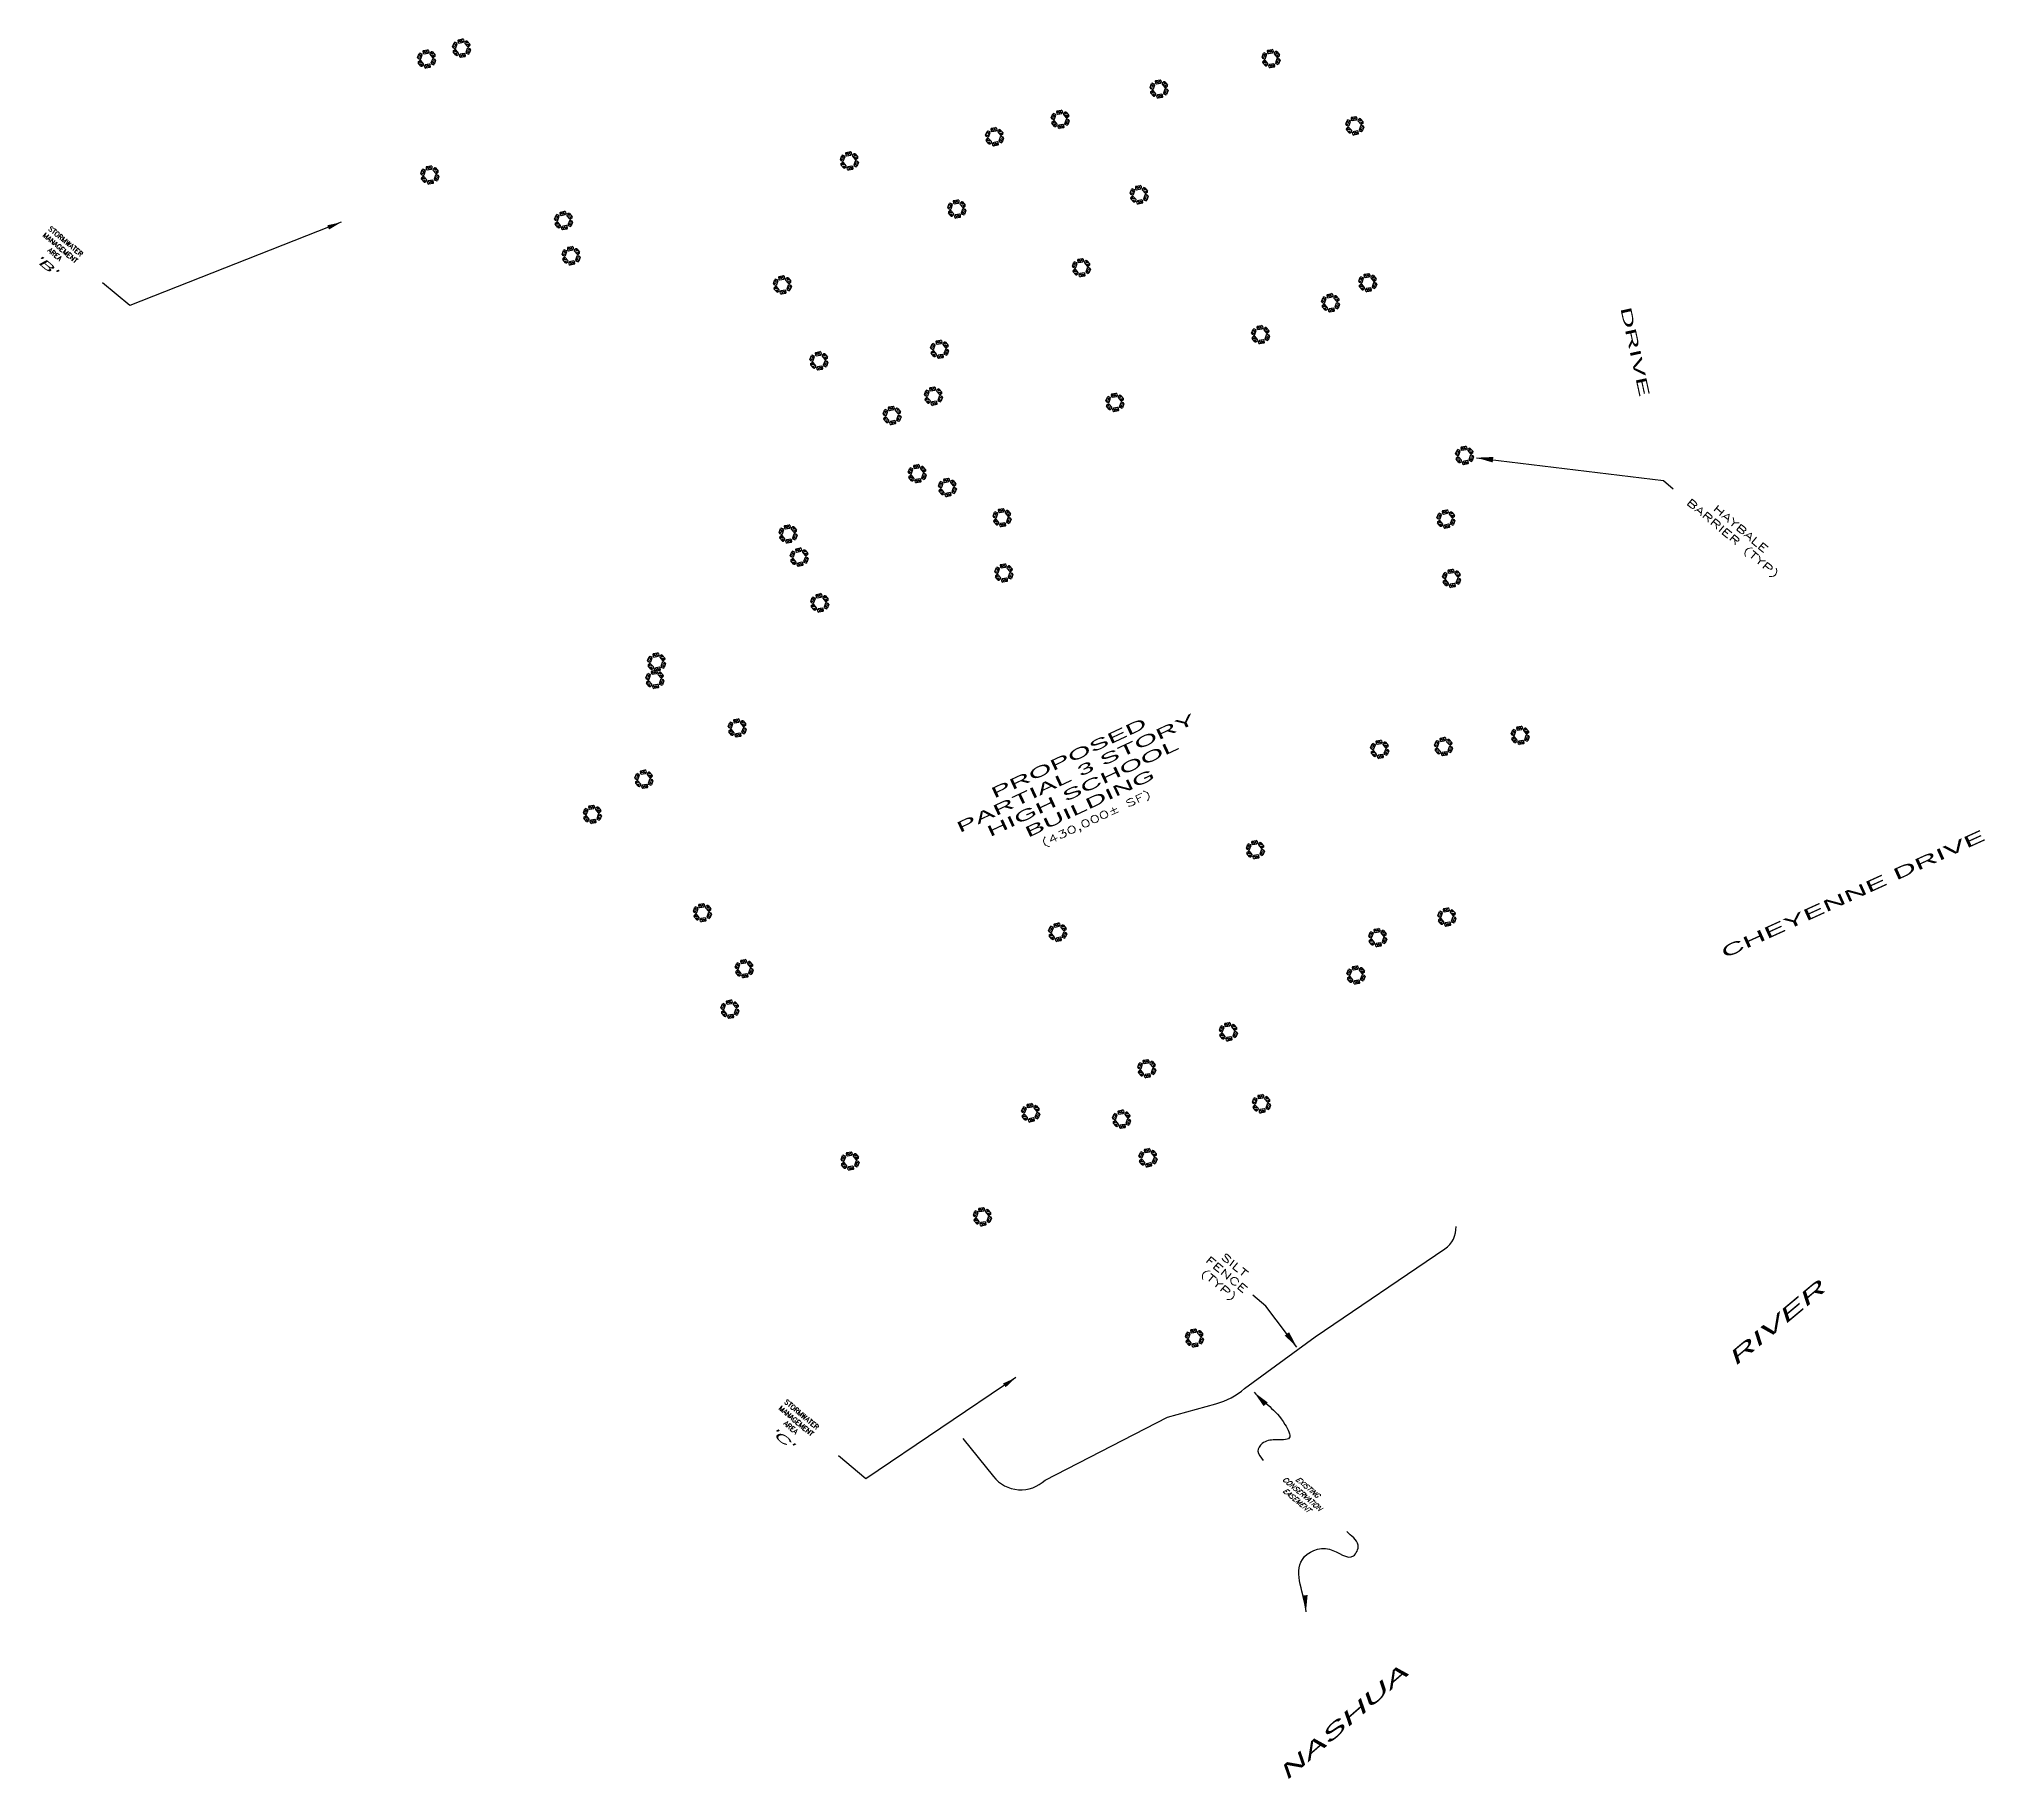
# Model space of a CAD drawing. Header units: feet. Extents: x 1024240 to 1026811, y 90306 to 93949.
# Drawn here: x 1024721 to 1026811, y 90306 to 92174 of the extents above; entities that cross this region are included whole.
import ezdxf
from ezdxf.enums import TextEntityAlignment as Align

# ---------------------------------------------------------------- set-up
doc = ezdxf.new("R2010")
doc.units = ezdxf.units.FT
doc.header["$MEASUREMENT"] = 0
for name, color, linetype in [('BALE', 6, 'Continuous'), ('BALE-T', 4, 'Continuous'), ('E6TIE-T', 3, 'Continuous'), ('E7SNT', 3, 'Continuous'), ('P7BUT', 10, 'Continuous'), ('P7BUT-SF', 10, 'Continuous'), ('P7MST', 10, 'Continuous'), ('SILT', 4, 'Continuous')]:
    doc.layers.add(name, color=color, linetype=linetype)
doc.styles.add('100BS', font='swiss.ttf', dxfattribs={"width": 2, "oblique": 22, "height": 9})
doc.styles.add('120BT', font='swiss.ttf', dxfattribs={"width": 2, "height": 11.5})
doc.styles.add('140BT', font='swiss.ttf', dxfattribs={"width": 2, "height": 12.43})
doc.styles.add('175BS', font='swiss.ttf', dxfattribs={"width": 2, "oblique": 22, "height": 15})
doc.styles.add('60L', font='simplex.shx', dxfattribs={"height": 5.3})
doc.styles.add('60SL', font='simplex.shx', dxfattribs={"oblique": 22, "height": 5.3})
doc.styles.add('80', font='simplex.shx', dxfattribs={"width": 1.66, "height": 7.7})
doc.dimstyles.get("Standard").update_dxf_attribs({"dimtxt": 0.18, "dimasz": 0.18, "dimexe": 0.18, "dimexo": 0.0625, "dimgap": 0.09, "dimtad": 0, "dimtih": 1, "dimtoh": 1, "dimdec": 4, "dimzin": 0, "dimdsep": 46, "dimtxsty": 'Standard', "dimcen": 0.09, "dimadec": 0, "dimazin": 0, "dimtfac": 1, "dimtdec": 4, "dimtofl": 0, "dimtmove": 0, "dimatfit": 3, "dimfxl": 1, "dimtolj": 1, "dimtzin": 0, "dimarcsym": 0})

msp = doc.modelspace()

# ---------------------------------------------------------------- texts
at = {"layer": 'BALE-T', "style": '80', "width": 1.66}
for s, p in [('BARRIER (TYP)', (1026537.8, 91635.4)), ('HAYBALE', (1026546.3, 91645.5)), ('FENCE', (1025994.2, 90844.8)), ('SILT', (1026002.7, 90854.9)), ('(TYP)', (1025985.7, 90833.8))]:
    msp.add_text(s, height=7.7, rotation=320, dxfattribs=at).set_placement(p, align=Align.CENTER)
at = {"layer": 'E6TIE-T', "style": '60SL', "oblique": 22}
for s, p in [('CONSERVATION', (1026076.1, 90610.4)), ('EXISTING', (1026082, 90617.4)), ('EASEMENT', (1026070.3, 90603.5))]:
    msp.add_text(s, height=5.3, rotation=320, dxfattribs=at).set_placement(p, align=Align.CENTER)
at = {"layer": 'E7SNT', "width": 2}
for s, height, rotation, style, p in [('DRIVE', 11.5, 282.2486, '120BT', (1026419.4, 91885.2)), ('CHEYENNE DRIVE', 12.43, 24.418, '140BT', (1026531.4, 91186.9))]:
    msp.add_text(s, height=height, rotation=rotation, dxfattribs=dict(at, style=style)).set_placement(p)
at = {"layer": 'E7SNT', "style": '175BS', "oblique": 22, "width": 2}
for s, rotation, p in [('RIVER', 39.8605, (1026542.5, 90748.7)), ('NASHUA', 40.9906, (1026060.8, 90303.9))]:
    msp.add_text(s, height=15, rotation=rotation, dxfattribs=at).set_placement(p)
at = {"layer": 'P7BUT', "style": '120BT', "width": 2}
for s, p in [('PARTIAL 3 STORY', (1025837, 91380.9)), ('PROPOSED', (1025829.5, 91397.1)), ('HIGH SCHOOL', (1025844.5, 91364.8)), ('BUILDING', (1025852.1, 91348.6))]:
    msp.add_text(s, height=11.5, rotation=25, dxfattribs=at).set_placement(p, align=Align.CENTER)
at = {"layer": 'P7BUT-SF', "style": '80', "width": 1.66}
msp.add_text('(430,000%%P SF)', height=7.7, rotation=25, dxfattribs=at).set_placement((1025858.1, 91334), align=Align.CENTER)
at = {"layer": 'P7MST', "color": 3, "style": '60L'}
for s, p in [('MANAGEMENT', (1024742.4, 91947.9)), ('STORMWATER', (1024748.2, 91954.9)), ('AREA', (1024736.5, 91941)), ('STORMWATER', (1025538.6, 90695.5)), ('MANAGEMENT', (1025532.7, 90688.5)), ('AREA', (1025526.9, 90681.6))]:
    msp.add_text(s, height=5.3, rotation=320, dxfattribs=at).set_placement(p, align=Align.CENTER)
at = {"layer": 'P7MST', "color": 3, "style": '100BS', "oblique": 22, "width": 2}
for s, p in [("'B'", (1024725.9, 91928.3)), ("'C'", (1025516.3, 90668.9))]:
    msp.add_text(s, height=9, rotation=320, dxfattribs=at).set_placement(p, align=Align.CENTER)

# ---------------------------------------------------------------- blocks, each defined once
blk = doc.blocks.new('BALE-CB')
for p, q in [((-0.116, 0.025), (-0.124, 0.013)), ((-0.114, -0.043), (-0.124, 0.013)), ((-0.116, 0.025), (-0.09, 0.029)), ((-0.08, -0.016), (-0.116, 0.009)), ((-0.099, 0.004), (-0.087, 0.022)), ((-0.095, 0.077), (-0.096, 0.063)), ((-0.096, 0.063), (-0.079, 0.043)), ((-0.095, 0.077), (-0.051, 0.114)), ((-0.091, 0.07), (-0.064, 0.062)), ((-0.079, 0.021), (-0.09, 0.029)), ((-0.079, 0.043), (-0.065, 0.042)), ((-0.069, -0.035), (-0.079, 0.021)), ((-0.075, 0.074), (-0.074, 0.085)), ((-0.065, 0.042), (-0.021, 0.079)), ((-0.054, 0.062), (-0.05, 0.105)), ((-0.037, 0.113), (-0.051, 0.114)), ((-0.046, 0.088), (-0.024, 0.086)), ((-0.037, 0.113), (-0.02, 0.093)), ((-0.021, 0.079), (-0.02, 0.093)), ((0.007, 0.115), (-0.002, 0.09)), ((-0.002, 0.09), (0.004, 0.077)), ((0.004, 0.077), (0.058, 0.058)), ((0.02, 0.121), (0.007, 0.115)), ((0.015, 0.114), (0.022, 0.087)), ((0.02, 0.121), (0.073, 0.101)), ((0.026, 0.078), (0.066, 0.096)), ((0.027, 0.102), (0.037, 0.106)), ((0.053, 0.084), (0.063, 0.064)), ((0.058, 0.058), (0.07, 0.064)), ((0.077, 0.047), (0.069, 0.035)), ((0.069, 0.035), (0.079, -0.021)), ((0.079, 0.088), (0.07, 0.064)), ((0.079, 0.088), (0.073, 0.101)), ((0.103, 0.051), (0.077, 0.047)), ((0.08, 0.016), (0.116, -0.009)), ((0.107, 0.044), (0.086, 0.024)), ((0.101, 0.028), (0.111, 0.021)), ((0.114, 0.043), (0.103, 0.051)), ((0.114, 0.043), (0.124, -0.013)), ((-0.114, -0.043), (-0.103, -0.051)), ((-0.101, -0.028), (-0.111, -0.021)), ((-0.107, -0.044), (-0.086, -0.024)), ((-0.103, -0.051), (-0.077, -0.047)), ((-0.079, -0.088), (-0.07, -0.064)), ((-0.079, -0.088), (-0.073, -0.101)), ((-0.077, -0.047), (-0.069, -0.035)), ((-0.02, -0.121), (-0.073, -0.101)), ((-0.058, -0.058), (-0.07, -0.064)), ((-0.026, -0.078), (-0.066, -0.096)), ((-0.053, -0.084), (-0.063, -0.064)), ((-0.004, -0.077), (-0.058, -0.058)), ((-0.027, -0.102), (-0.037, -0.106)), ((-0.015, -0.114), (-0.022, -0.087)), ((-0.02, -0.121), (-0.007, -0.115)), ((-0.007, -0.115), (0.002, -0.09)), ((0.002, -0.09), (-0.004, -0.077)), ((0.021, -0.079), (0.02, -0.093)), ((0.037, -0.113), (0.02, -0.093)), ((0.065, -0.042), (0.021, -0.079)), ((0.046, -0.088), (0.024, -0.086)), ((0.037, -0.113), (0.051, -0.114)), ((0.054, -0.062), (0.05, -0.105)), ((0.095, -0.077), (0.051, -0.114)), ((0.091, -0.07), (0.064, -0.062)), ((0.079, -0.043), (0.065, -0.042)), ((0.075, -0.074), (0.074, -0.085)), ((0.079, -0.021), (0.09, -0.029)), ((0.096, -0.063), (0.079, -0.043)), ((0.099, -0.004), (0.087, -0.022)), ((0.116, -0.025), (0.09, -0.029)), ((0.095, -0.077), (0.096, -0.063)), ((0.116, -0.025), (0.124, -0.013))]:
    blk.add_line(p, q)

# ---------------------------------------------------------------- linework, layer by layer
at = {"layer": 'SILT', "flags": 128}
msp.add_lwpolyline([(1025713.4, 90671.9), (1025746.1, 90630.9, 0.440806), (1025801.7, 90627.1), (1025933, 90694.7), (1025985.2, 90709, 0.111507), (1026015.9, 90725.3), (1026091.7, 90780.8), (1026231, 90875.4, 0.260789), (1026243, 90899.4, 1.854394)], format="xyb", dxfattribs=at)

# ---------------------------------------------------------------- block references
at = {"layer": 'BALE', "xscale": 80, "yscale": 80, "zscale": 80, "rotation": 270}
for p in [(1025175, 92164.3), (1025137.5, 92152.7), (1026044.4, 92153.1), (1025924.1, 92120.5), (1025818, 92087.9), (1026134.3, 92081), (1025747.4, 92069.2), (1025591.5, 92043.3), (1025140.9, 92028.2), (1025902.7, 92006.9), (1025284.6, 91979.3), (1025706.9, 91991.7), (1025292.7, 91941.4), (1025840.7, 91928.6), (1025519.6, 91910.2), (1026148.2, 91912.6), (1026108.3, 91890.9), (1026033.1, 91856.7), (1025688.4, 91841.1), (1025558.8, 91828.6), (1025681.8, 91790.8), (1025637.4, 91770), (1025876.7, 91784), (1026252.2, 91727.1), (1025664.4, 91707.5), (1025696.8, 91692.7), (1025525.7, 91642.8), (1025755.5, 91660.3), (1026232.2, 91658.7), (1025537.7, 91617.9), (1025757.4, 91600.9), (1026238.3, 91595.1), (1025559.6, 91568.8), (1025384.4, 91505.2), (1025382.6, 91486.7), (1025471.1, 91434.5), (1026161, 91411.7), (1026229.6, 91414.6), (1026312, 91426.6), (1025370.8, 91379.5), (1025315.5, 91341.8), (1026027.5, 91303.8), (1025433.7, 91236.2), (1026233.2, 91231.5), (1025815.2, 91215.3), (1026158.9, 91209.5), (1025478.6, 91176.1), (1026135.6, 91169.3), (1025463.2, 91132.6), (1025998.5, 91108.4), (1025910.9, 91068.8), (1025786.2, 91021.4), (1025883.8, 91014.5), (1026034.1, 91031.1), (1025912.2, 90973.1), (1025592.2, 90969.6), (1025734.4, 90909.8), (1025962.1, 90779.6)]:
    msp.add_blockref('BALE-CB', p, dxfattribs=at)

msp.set_redraw_order([(e.dxf.handle, doc.entitydb.next_handle()) for e in msp.query("TEXT MTEXT ATTDEF DIMENSION ARC_DIMENSION")])  # texts and dimensions are drawn at this point

# ---------------------------------------------------------------- leaders
at = {"layer": 'BALE-T'}
for points in [[(1026264.9, 91724.7), (1026465.7, 91700.1), (1026476.2, 91691.3)], [(1026072.2, 90769.7), (1026038.9, 90813.9), (1026024.8, 90825.8)]]:
    msp.add_leader(points, dimstyle='Standard', override={"dimscale": 100, "dimexo": 0.0625, "dimdec": 4, "dimaunit": 0}, dxfattribs=at)
at = {"layer": 'E6TIE-T', "path_type": 1}
for points in [[(1026026.1, 90721.4), (1026059.3, 90686.9), (1026063.9, 90672.5), (1026048.7, 90670.2), (1026034.9, 90666.3), (1026030.3, 90658.1), (1026035.9, 90648.2)], [(1026081.9, 90485.5), (1026078, 90542), (1026107.2, 90552.9), (1026132.8, 90545.7), (1026137.9, 90557.3), (1026125.8, 90572)]]:
    msp.add_leader(points, dimstyle='Standard', override={"dimscale": 100, "dimexo": 0.0625, "dimdec": 4, "dimaunit": 0}, dxfattribs=at)
at = {"layer": 'P7MST', "color": 3}
for points in [[(1025045.7, 91977.4), (1024818.8, 91887.9), (1024789.4, 91912.5)], [(1025770.4, 90737.2), (1025609.1, 90628.5), (1025579.7, 90653.2)]]:
    msp.add_leader(points, dimstyle='Standard', override={"dimscale": 100, "dimasz": 0.15, "dimexo": 0.0625, "dimdec": 4, "dimaunit": 0}, dxfattribs=at)

doc.saveas('drawing.dxf')
